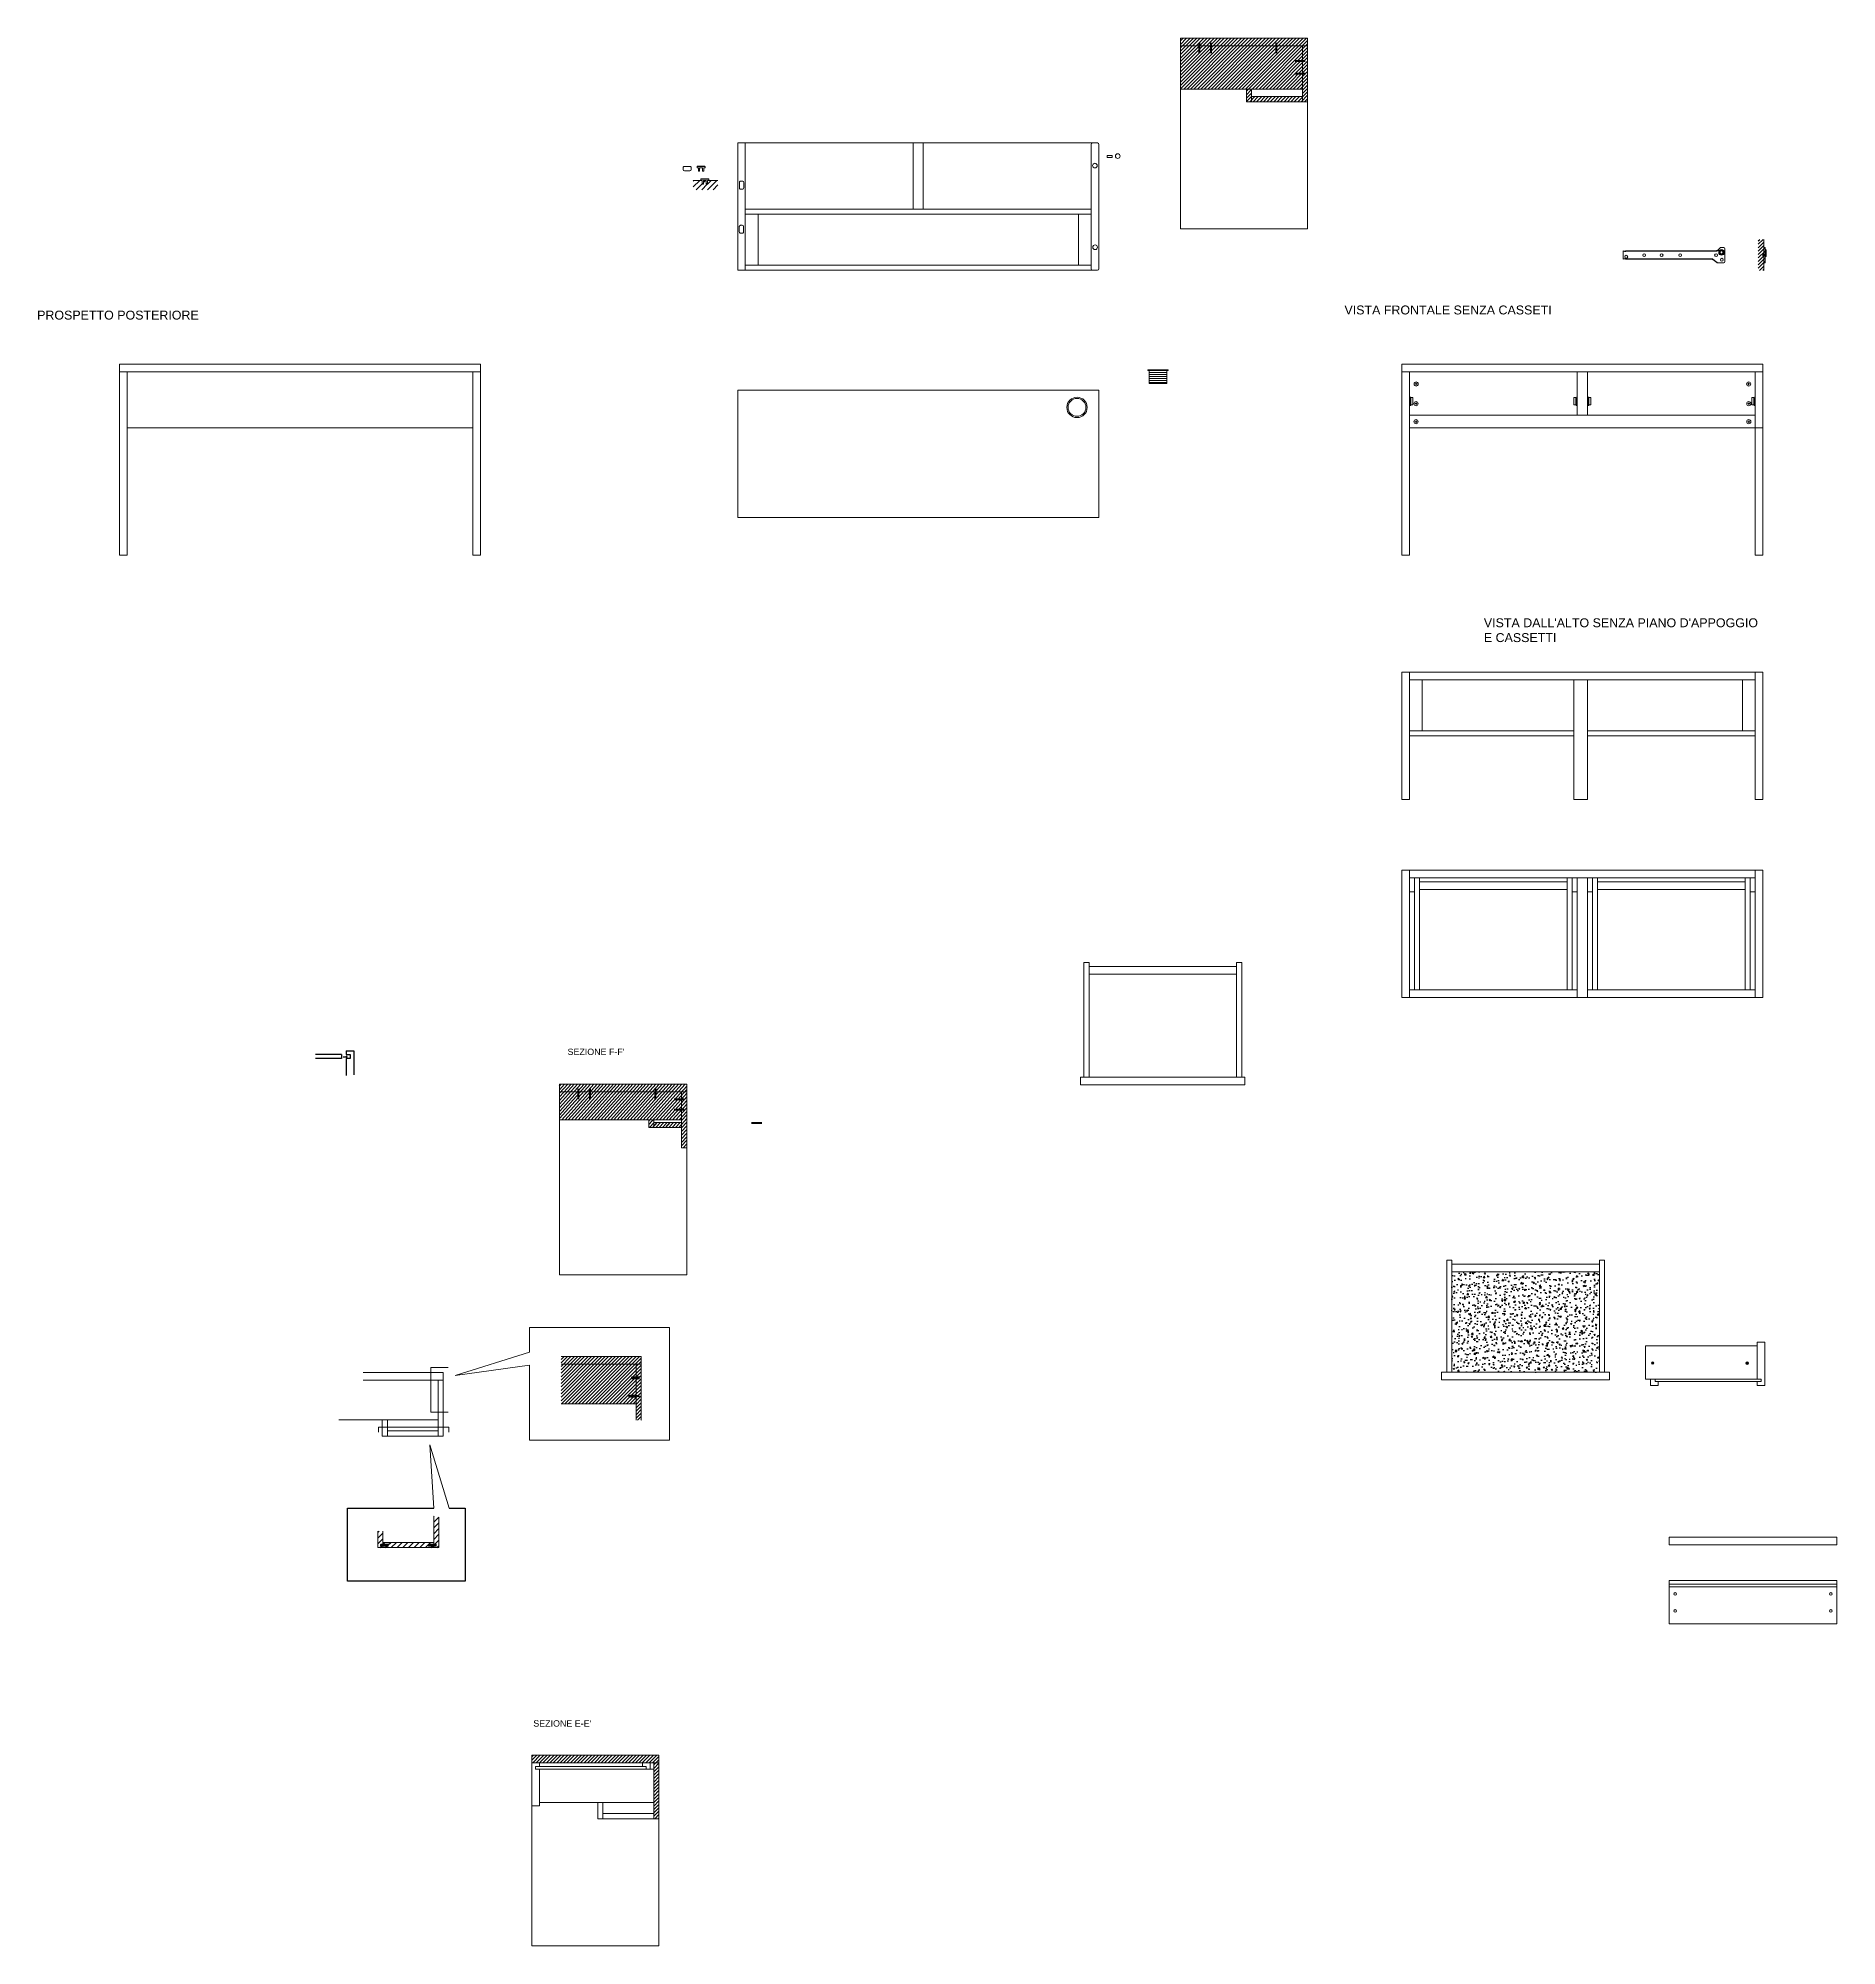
# Model space of a CAD drawing. Header units: millimetres. Extents: x 1835 to 5156, y 562 to 1862.
# Drawn here: x 2498 to 3205, y 691 to 1441 of the extents above; entities that cross this region are included whole.
import ezdxf

# ---------------------------------------------------------------- set-up
doc = ezdxf.new("R2010")
doc.units = ezdxf.units.MM
for name, color, linetype, lineweight in [('A-FURN', 2, 'Continuous', 18), ('A-FURN-SEC', 15, 'Continuous', 9), ('A-PRSP-1', 250, 'Continuous', 40), ('LINEE', 250, 'Continuous', 18)]:
    doc.layers.add(name, color=color, linetype=linetype, lineweight=lineweight)
doc.layers.add('LINEE DI SEZIONE', color=12, linetype='Continuous')
doc.styles.get("Standard").update_dxf_attribs({"font": 'arial.ttf'})

msp = doc.modelspace()

# ---------------------------------------------------------------- texts
at = {"attachment_point": 1}
for s, width, insert, char_height in [('VISTA FRONTALE SENZA CASSETI ', 108.9212, (3011.37, 1335.58), 3.5), ('PROSPETTO POSTERIORE ', 129.6623, (2497.21, 1333.56), 3.5), ("VISTA DALL'ALTO SENZA PIANO D'APPOGGIO E CASSETTI ", 108.9212, (3066.19, 1212.59), 3.5), ("SEZIONE E-E'", 53.653, (2692.36, 779.33), 2.5)]:
    msp.add_mtext_dynamic_manual_height_columns(s, width=width, gutter_width=12.5, heights=[0], dxfattribs=dict(at, insert=insert, char_height=char_height))
at = {"layer": 'A-FURN', "insert": (2705.82, 1043.39), "char_height": 2.5, "attachment_point": 1}
msp.add_mtext_dynamic_manual_height_columns("SEZIONE F-F'", width=59.2807, gutter_width=12.5, heights=[0], dxfattribs=at)

# ---------------------------------------------------------------- hatches: boundary and pattern name
at = {"layer": 'A-FURN'}
h = msp.add_hatch(dxfattribs=at)
h.set_pattern_fill('ANSI31', color=256, scale=0.5)
h.set_pattern_definition([(45, (-4.1167, 1.3135), (-1.122532, 1.122532), [])])
h.paths.add_polyline_path([(2758.73, 1384.75), (2755.23, 1384.75), (2755.23, 1381.06), (2764.99, 1381.06), (2764.99, 1384.75), (2760.88, 1384.75), (2760.88, 1383.62), (2760.88, 1383.25), (2760.38, 1383.25), (2760.38, 1384.75), (2759.23, 1384.75), (2759.23, 1383.62), (2759.23, 1383.25), (2758.73, 1383.25)])
at = {"layer": 'LINEE DI SEZIONE', "transparency": 33554687}
h = msp.add_hatch(dxfattribs=at)
h.set_pattern_fill('ANSI31', color=256, scale=0.3)
h.set_pattern_definition([(45, (244.1705, 411.2961), (-0.6735192, 0.6735192), [])])
h.paths.add_polyline_path([(2994.86, 1437.7), (2946.86, 1437.7), (2946.86, 1420.7), (2994.86, 1420.7)])
h.paths.add_polyline_path([(2996.86, 1440.7), (2946.86, 1440.7), (2946.86, 1437.7), (2994.86, 1437.7), (2996.86, 1437.7)])
h.paths.add_polyline_path([(2996.86, 1437.7), (2994.86, 1437.7), (2994.86, 1420.7), (2994.86, 1415.7), (2996.86, 1415.7)])
h.paths.add_polyline_path([(2994.86, 1417.7), (2974.86, 1417.7), (2974.86, 1415.7), (2994.86, 1415.7)])
h.paths.add_polyline_path([(2974.86, 1420.7), (2972.86, 1420.7), (2972.86, 1415.7), (2974.86, 1415.7)])
at = {"layer": 'LINEE DI SEZIONE'}
h = msp.add_hatch(dxfattribs=at)
h.set_pattern_fill('ANSI31', color=256, scale=0.3)
h.paths.add_polyline_path([(3176.35, 1355.12), (3175.97, 1355.12), (3175.97, 1355.66), (3176.35, 1355.66), (3176.35, 1358.41), (3176.35, 1361.58), (3174.13, 1361.58), (3174.13, 1349.4), (3176.35, 1349.4), (3176.35, 1352.41)])
h.paths.add_polyline_path([(3176.85, 1355.12), (3176.35, 1355.12), (3176.35, 1352.41), (3176.85, 1352.39)])
h.paths.add_polyline_path([(3176.85, 1358.41), (3176.35, 1358.41), (3176.35, 1355.66), (3176.85, 1355.66), (3176.85, 1355.95)])
at = {"layer": 'LINEE DI SEZIONE', "transparency": 33554687}
h = msp.add_hatch(dxfattribs=at)
h.set_pattern_fill('ANSI31', color=256, scale=0.3, angle=3)
h.paths.add_polyline_path([(2750.69, 1026.41), (2702.69, 1026.41), (2702.69, 1015.41), (2750.69, 1015.41)])
h.paths.add_polyline_path([(2752.69, 1029.41), (2702.69, 1029.41), (2702.69, 1026.41), (2750.69, 1026.41), (2752.69, 1026.41)])
h.paths.add_polyline_path([(2752.69, 1026.41), (2750.69, 1026.41), (2750.69, 1015.41), (2750.69, 1004.41), (2752.69, 1004.41)])
h.paths.add_polyline_path([(2750.69, 1014.41), (2739.77, 1014.41), (2739.77, 1012.41), (2750.69, 1012.41)])
h.paths.add_polyline_path([(2739.77, 1014.41), (2739.77, 1015.41), (2737.77, 1015.41), (2737.77, 1012.41), (2739.77, 1012.41)])
at = {"layer": 'LINEE DI SEZIONE', "transparency": 33554579}
h = msp.add_hatch(dxfattribs=at)
h.set_pattern_fill('AR-CONC', color=256, scale=0.027)
h.paths.add_polyline_path([(3053.58, 955.69), (3053.58, 916.19), (3111.61, 916.19), (3111.61, 955.69)])
at = {"layer": 'LINEE DI SEZIONE', "transparency": 33554687}
h = msp.add_hatch(dxfattribs=at)
h.set_pattern_fill('ANSI31', color=256, scale=0.3)
h.paths.add_polyline_path([(2732.79, 913.54), (2731.17, 913.54), (2731.17, 913.55), (2731.03, 913.64), (2731.03, 914.24), (2731.18, 914.34), (2732.79, 914.34), (2732.79, 919.33), (2703.28, 919.33), (2703.28, 903.76), (2732.78, 903.76), (2732.78, 906.41), (2730.53, 906.41), (2730.53, 906.56), (2730.13, 906.56), (2730.13, 906.46), (2729.93, 906.46), (2729.93, 907.06), (2730.13, 907.06), (2730.13, 906.96), (2730.53, 906.96), (2730.53, 907.11), (2732.78, 907.11)])
h.paths.add_polyline_path([(2734.79, 922.33), (2703.28, 922.33), (2703.28, 919.33), (2732.79, 919.33), (2734.79, 919.33)])
h.paths.add_polyline_path([(2734.79, 919.33), (2732.79, 919.33), (2732.79, 914.34), (2733.88, 914.34), (2734.03, 914.24), (2734.03, 913.64), (2733.88, 913.54), (2732.79, 913.54), (2732.78, 907.11), (2732.78, 906.96), (2733.93, 906.96), (2733.93, 906.56), (2732.78, 906.56), (2732.78, 906.41), (2732.78, 903.76), (2732.79, 897.33), (2734.79, 897.33)])
at = {"layer": 'LINEE DI SEZIONE'}
h = msp.add_hatch(dxfattribs=at)
h.set_pattern_fill('ANSI31', color=256, scale=0.5)
h.paths.add_polyline_path([(2653.23, 849.19), (2633.23, 849.19), (2633.23, 848.59), (2635.18, 848.59), (2635.18, 848.58), (2635.32, 848.49), (2635.32, 847.89), (2635.17, 847.79), (2633.23, 847.79), (2633.23, 847.19), (2653.23, 847.19), (2653.23, 847.79), (2651.32, 847.79), (2651.32, 847.8), (2651.18, 847.89), (2651.18, 848.49), (2651.33, 848.59), (2653.23, 848.59)])
h.paths.add_polyline_path([(2633.23, 853.61), (2631.23, 853.61), (2631.23, 847.19), (2633.23, 847.19), (2633.23, 847.79), (2632.47, 847.79), (2632.32, 847.89), (2632.32, 848.49), (2632.47, 848.59), (2633.23, 848.59)])
h.paths.add_polyline_path([(2655.23, 859.18), (2653.23, 859.6), (2653.23, 848.59), (2654.03, 848.59), (2654.18, 848.49), (2654.18, 847.89), (2654.03, 847.79), (2653.23, 847.79), (2653.23, 847.19), (2655.23, 847.19)])
h = msp.add_hatch(dxfattribs=at)
h.set_pattern_fill('ANSI31', color=256, scale=0.3)
h.set_pattern_definition([(45, (154.3295, -263.7805), (-0.6735192, 0.6735192), [])])
h.paths.add_polyline_path([(2741.75, 765.63), (2691.75, 765.63), (2691.75, 762.63), (2741.75, 762.63)])
h.paths.add_polyline_path([(2741.75, 762.63), (2739.75, 762.63), (2739.75, 740.63), (2741.75, 740.63)])

# ---------------------------------------------------------------- linework, layer by layer
for p, q in [((2616.96, 1041.05), (2606.63, 1041.05)), ((2616.96, 1039.55), (2606.63, 1039.55)), ((2616.96, 1041.05), (2616.96, 1039.55)), ((2617.62, 1040.21), (2619.19, 1040.21)), ((2618.75, 1042.55), (2621.75, 1042.55)), ((2618.75, 1042.55), (2618.75, 1041.05)), ((2618.75, 1041.05), (2620.35, 1041.05)), ((2618.75, 1039.55), (2618.75, 1032.85)), ((2620.35, 1039.55), (2618.75, 1039.55)), ((2619.19, 1040.21), (2618.92, 1040.55)), ((2619.19, 1040.21), (2618.92, 1039.87)), ((2620.35, 1041.05), (2620.35, 1039.55)), ((2621.75, 1042.55), (2621.75, 1033.1))]:
    msp.add_line(p, q)
msp.add_lwpolyline([(2659.32, 862.74), (2665.49, 862.74), (2665.49, 834), (2619.26, 834), (2619.26, 862.74), (2653.23, 862.74)])
at = {"layer": 'A-FURN'}
for p, q in [((2946.86, 1440.7), (2996.86, 1440.7)), ((2946.86, 1365.7), (2946.86, 1440.7)), ((2996.86, 1440.7), (2996.86, 1365.7)), ((2946.86, 1437.7), (2996.86, 1437.7)), ((2946.86, 1437.7), (2946.86, 1420.7)), ((2994.86, 1415.7), (2994.86, 1437.7)), ((2946.86, 1420.7), (2994.86, 1420.7)), ((2972.86, 1415.7), (2972.86, 1420.7)), ((2974.86, 1420.7), (2974.86, 1415.7)), ((2974.86, 1417.7), (2994.86, 1417.7)), ((2994.86, 1415.7), (2972.86, 1415.7)), ((2996.86, 1415.7), (2994.86, 1415.7)), ((2772.74, 1399.49), (2912.24, 1399.49)), ((2772.74, 1349.49), (2772.74, 1399.49)), ((2775.74, 1399.49), (2775.74, 1349.49)), ((2841.74, 1373.49), (2841.74, 1399.49)), ((2845.74, 1373.49), (2845.74, 1399.49)), ((2911.74, 1398.99), (2911.74, 1349.99)), ((2912.24, 1399.49), (2914.24, 1399.49)), ((2914.74, 1398.99), (2914.74, 1349.99)), ((2757.27, 1388.57), (2757.27, 1389.7)), ((2757.37, 1388.47), (2757.67, 1388.47)), ((2757.77, 1388.57), (2757.77, 1389.7)), ((2758.92, 1389.7), (2758.92, 1388.57)), ((2759.02, 1388.47), (2759.32, 1388.47)), ((2759.42, 1388.57), (2759.42, 1389.7)), ((2755.23, 1384.75), (2758.73, 1384.75)), ((2758.73, 1384.75), (2758.73, 1383.25)), ((2758.73, 1383.62), (2758.73, 1384.75)), ((2758.73, 1383.25), (2759.23, 1383.25)), ((2758.83, 1383.52), (2759.13, 1383.52)), ((2759.23, 1383.25), (2759.23, 1384.75)), ((2759.23, 1384.75), (2760.38, 1384.75)), ((2759.23, 1383.62), (2759.23, 1384.75)), ((2760.38, 1384.75), (2760.38, 1383.25)), ((2760.38, 1384.75), (2760.38, 1383.62)), ((2760.38, 1383.25), (2760.88, 1383.25)), ((2760.48, 1383.52), (2760.78, 1383.52)), ((2760.88, 1383.25), (2760.88, 1384.75)), ((2760.88, 1384.75), (2764.99, 1384.75)), ((2760.88, 1383.62), (2760.88, 1384.75)), ((2911.74, 1373.49), (2775.74, 1373.49)), ((2775.74, 1371.49), (2911.74, 1371.49)), ((2780.74, 1351.49), (2780.74, 1371.49)), ((2906.74, 1371.49), (2780.74, 1371.49)), ((2906.74, 1351.49), (2906.74, 1371.49)), ((2946.86, 1365.7), (2996.86, 1365.7)), ((3159.08, 1358.28), (3158.03, 1357.27)), ((3158.04, 1357.1), (3159.08, 1358.28)), ((3160.52, 1358.41), (3159.43, 1358.41)), ((3161.02, 1357.91), (3161.02, 1352.89)), ((2775.74, 1351.49), (2911.74, 1351.49)), ((3121.02, 1357.14), (3121.02, 1353.76)), ((3121.9, 1357.08), (3121.99, 1357.14)), ((3121.9, 1353.81), (3121.99, 1353.76)), ((3157.68, 1357.14), (3121.99, 1357.14)), ((3121.99, 1353.76), (3155.92, 1353.76)), ((3122.01, 1353.96), (3155.96, 1353.96)), ((3122.13, 1356.94), (3157.66, 1356.94)), ((3157.8, 1352.49), (3156.22, 1353.66)), ((3156.27, 1353.85), (3157.96, 1352.5)), ((3158.1, 1352.39), (3158.27, 1352.39)), ((3160.52, 1352.39), (3158.27, 1352.39)), ((2912.24, 1349.49), (2772.74, 1349.49)), ((2912.24, 1349.49), (2914.24, 1349.49)), ((2529.63, 1237.46), (2529.63, 1312.46)), ((2529.63, 1312.46), (2671.63, 1312.46)), ((2529.63, 1309.46), (2671.63, 1309.46)), ((2532.63, 1309.46), (2532.63, 1291.46)), ((2668.63, 1309.46), (2668.63, 1291.46)), ((2671.63, 1312.46), (2671.63, 1237.46)), ((2942, 1310.27), (2934, 1310.27)), ((2934, 1309.97), (2934, 1310.27)), ((2934, 1309.97), (2934.5, 1309.97)), ((2934.5, 1309.97), (2941.5, 1309.97)), ((2934.5, 1309.31), (2941.5, 1309.31)), ((2934.5, 1308.51), (2941.5, 1308.51)), ((2934.5, 1307.71), (2941.5, 1307.71)), ((2934.5, 1306.91), (2941.5, 1306.91)), ((2934.5, 1306.11), (2941.5, 1306.11)), ((2934.5, 1305.31), (2941.5, 1305.31)), ((2941.5, 1309.97), (2942, 1309.97)), ((2942, 1309.97), (2942, 1310.27)), ((3033.95, 1237.46), (3033.95, 1312.46)), ((3033.95, 1312.46), (3175.95, 1312.46)), ((3033.95, 1309.46), (3175.95, 1309.46)), ((3036.95, 1309.46), (3036.95, 1237.46)), ((3102.95, 1292.46), (3102.95, 1309.46)), ((3106.95, 1309.46), (3106.95, 1292.46)), ((3172.95, 1284.46), (3172.95, 1309.46)), ((3175.95, 1312.46), (3175.95, 1237.46)), ((2772.74, 1302.24), (2914.74, 1302.24)), ((2772.74, 1252.24), (2772.74, 1302.24)), ((2914.74, 1302.24), (2914.74, 1252.24)), ((3036.95, 1299.63), (3037.19, 1299.63)), ((3037.19, 1296.25), (3037.19, 1299.63)), ((3102.72, 1296.25), (3102.72, 1299.63)), ((3102.95, 1299.63), (3102.72, 1299.63)), ((3106.95, 1299.63), (3107.19, 1299.63)), ((3107.19, 1296.25), (3107.19, 1299.63)), ((3172.72, 1296.25), (3172.72, 1299.63)), ((3172.95, 1299.63), (3172.72, 1299.63)), ((2532.63, 1237.46), (2532.63, 1291.46)), ((2668.63, 1237.46), (2668.63, 1291.46)), ((3037.19, 1296.25), (3036.95, 1296.25)), ((3172.95, 1292.46), (3036.95, 1292.46)), ((3037.19, 1296.4), (3037.42, 1296.4)), ((3037.42, 1296.25), (3037.19, 1296.25)), ((3037.42, 1296.4), (3037.42, 1296.25)), ((3102.72, 1296.4), (3102.49, 1296.4)), ((3102.49, 1296.4), (3102.49, 1296.25)), ((3102.49, 1296.25), (3102.72, 1296.25)), ((3102.72, 1296.25), (3102.95, 1296.25)), ((3107.19, 1296.25), (3106.95, 1296.25)), ((3107.19, 1296.4), (3107.42, 1296.4)), ((3107.42, 1296.25), (3107.19, 1296.25)), ((3107.42, 1296.4), (3107.42, 1296.25)), ((3172.72, 1296.4), (3172.49, 1296.4)), ((3172.49, 1296.4), (3172.49, 1296.25)), ((3172.49, 1296.25), (3172.72, 1296.25)), ((3172.72, 1296.25), (3172.95, 1296.25)), ((2532.63, 1287.46), (2668.63, 1287.46)), ((3036.95, 1287.46), (3172.95, 1287.46)), ((3172.95, 1287.46), (3175.95, 1287.46)), ((3172.95, 1284.46), (3172.95, 1237.46)), ((2914.74, 1252.24), (2772.74, 1252.24)), ((2529.63, 1237.46), (2532.63, 1237.46)), ((2671.63, 1237.46), (2668.63, 1237.46)), ((3033.95, 1237.46), (3036.95, 1237.46)), ((3172.95, 1237.46), (3175.95, 1237.46)), ((3033.95, 1191.39), (3175.95, 1191.39)), ((3033.95, 1141.39), (3033.95, 1191.39)), ((3036.95, 1191.39), (3036.95, 1141.39)), ((3036.95, 1188.39), (3172.95, 1188.39)), ((3041.95, 1168.39), (3041.95, 1188.39)), ((3101.58, 1188.39), (3101.58, 1141.39)), ((3106.95, 1188.39), (3106.95, 1141.39)), ((3167.95, 1168.39), (3167.95, 1188.39)), ((3172.95, 1191.39), (3172.95, 1141.39)), ((3175.95, 1191.39), (3175.95, 1141.39)), ((3036.95, 1168.39), (3036.95, 1166.39)), ((3036.95, 1168.39), (3101.58, 1168.39)), ((3036.95, 1166.39), (3101.58, 1166.39)), ((3106.95, 1168.39), (3172.95, 1168.39)), ((3106.95, 1166.39), (3172.95, 1166.39)), ((3033.95, 1141.39), (3036.95, 1141.39)), ((3101.58, 1141.39), (3106.95, 1141.39)), ((3172.95, 1141.39), (3175.95, 1141.39)), ((3033.95, 1113.51), (3175.95, 1113.51)), ((3033.95, 1063.51), (3033.95, 1113.51)), ((3036.95, 1113.51), (3036.95, 1063.51)), ((3036.95, 1110.51), (3172.95, 1110.51)), ((3038.94, 1066.51), (3038.94, 1110.51)), ((3040.94, 1110.51), (3040.94, 1066.51)), ((3098.97, 1110.51), (3098.97, 1066.51)), ((3100.97, 1066.51), (3100.97, 1110.51)), ((3102.95, 1066.51), (3102.95, 1110.51)), ((3106.95, 1066.51), (3106.95, 1110.51)), ((3108.94, 1066.51), (3108.94, 1110.51)), ((3110.94, 1110.51), (3110.94, 1066.51)), ((3168.97, 1110.51), (3168.97, 1066.51)), ((3170.97, 1066.51), (3170.97, 1110.51)), ((3172.95, 1113.51), (3172.95, 1063.51)), ((3175.95, 1113.51), (3175.95, 1063.51)), ((3036.86, 1105.01), (3038.94, 1105.01)), ((3040.94, 1109.01), (3098.97, 1109.01)), ((3040.94, 1106.01), (3098.97, 1106.01)), ((3100.97, 1105.01), (3102.95, 1105.01)), ((3106.95, 1105.01), (3108.94, 1105.01)), ((3110.94, 1109.01), (3168.97, 1109.01)), ((3110.94, 1106.01), (3168.97, 1106.01)), ((3170.97, 1105.01), (3172.95, 1105.01)), ((3036.95, 1090.51), (3036.95, 1088.51)), ((2908.92, 1075.27), (2908.92, 1077.2)), ((2908.92, 1032.2), (2908.92, 1074.75)), ((2910.92, 1077.2), (2910.92, 1075.27)), ((2910.92, 1075.7), (2968.95, 1075.7)), ((2910.92, 1075.27), (2910.92, 1032.2)), ((2910.92, 1072.7), (2968.95, 1072.7)), ((2968.95, 1077.2), (2970.95, 1077.2)), ((2968.95, 1077.2), (2968.95, 1075.27)), ((2968.95, 1075.27), (2968.95, 1032.2)), ((2970.95, 1032.2), (2970.95, 1077.2)), ((3036.95, 1063.51), (3036.95, 1066.51)), ((3036.95, 1066.51), (3102.95, 1066.51)), ((3036.95, 1063.51), (3036.95, 1066.51)), ((3102.95, 1063.51), (3102.95, 1066.51)), ((3106.95, 1066.51), (3172.95, 1066.51)), ((3106.95, 1066.51), (3106.95, 1063.51)), ((3172.95, 1063.51), (3172.95, 1066.51)), ((3033.95, 1063.51), (3036.95, 1063.51)), ((3036.95, 1063.51), (3102.95, 1063.51)), ((3106.95, 1063.51), (3102.95, 1063.51)), ((3106.95, 1063.51), (3172.95, 1063.51)), ((3172.95, 1063.51), (3175.95, 1063.51)), ((2702.69, 1029.41), (2752.69, 1029.41)), ((2702.69, 954.41), (2702.69, 1029.41)), ((2752.69, 1029.41), (2752.69, 954.41)), ((2907.62, 1029.2), (2907.62, 1032.2)), ((2907.62, 1032.2), (2972.25, 1032.2)), ((2907.62, 1029.2), (2972.25, 1029.2)), ((2972.25, 1032.2), (2972.25, 1029.2)), ((2702.69, 1026.41), (2752.69, 1026.41)), ((2750.69, 1004.41), (2750.69, 1026.41)), ((2702.69, 1015.41), (2750.69, 1015.41)), ((2737.77, 1015.41), (2737.77, 1012.41)), ((2739.77, 1012.41), (2739.77, 1015.41)), ((2739.77, 1014.41), (2750.69, 1014.41)), ((2737.77, 1012.41), (2739.77, 1012.41)), ((2739.77, 1012.41), (2750.69, 1012.41)), ((2752.69, 1004.41), (2750.69, 1004.41)), ((3051.58, 916.19), (3051.58, 960.19)), ((3051.58, 960.19), (3053.58, 960.19)), ((3053.58, 960.19), (3053.58, 916.19)), ((3111.61, 960.19), (3111.61, 916.19)), ((3111.61, 960.19), (3113.61, 960.19)), ((3113.61, 916.19), (3113.61, 960.19)), ((2702.69, 954.41), (2752.69, 954.41)), ((3053.58, 958.69), (3111.61, 958.69)), ((3053.58, 955.69), (3111.61, 955.69)), ((2661.64, 914.83), (2690.91, 924.06)), ((3173.73, 926.57), (3129.73, 926.57)), ((3129.73, 926.57), (3129.73, 913.49)), ((3173.73, 913.49), (3173.73, 927.99)), ((3176.73, 927.99), (3173.73, 927.99)), ((3176.73, 910.99), (3176.73, 927.99)), ((2656.96, 916.06), (2625.46, 916.06)), ((2652.11, 917.97), (2652.11, 900.52)), ((2652.11, 917.97), (2658.89, 917.97)), ((2656.96, 913.06), (2656.96, 916.06)), ((2661.64, 914.83), (2690.91, 918.93)), ((3049.59, 916.19), (3115.59, 916.19)), ((3049.59, 916.19), (3049.59, 913.19)), ((3115.59, 916.19), (3115.59, 913.19)), ((2654.96, 913.06), (2625.46, 913.06)), ((2654.96, 891.06), (2654.96, 913.06)), ((2656.96, 913.06), (2654.96, 913.06)), ((2656.96, 891.06), (2656.96, 913.06)), ((3049.59, 913.19), (3115.59, 913.19)), ((3173.73, 913.49), (3129.73, 913.49)), ((3131.73, 910.99), (3131.73, 913.49)), ((3131.73, 910.99), (3134.73, 910.99)), ((3133.57, 912.49), (3133.57, 913.49)), ((3133.57, 912.49), (3175.23, 912.49)), ((3134.73, 910.99), (3134.73, 912.49)), ((3175.23, 913.49), (3173.73, 913.49)), ((3173.73, 910.99), (3173.73, 912.49)), ((3176.73, 910.99), (3173.73, 910.99)), ((3175.23, 912.49), (3175.23, 913.49)), ((2652.11, 900.52), (2658.89, 900.52)), ((2654.96, 897.48), (2615.93, 897.48)), ((2631.52, 894.55), (2659.14, 894.55)), ((2631.52, 894.55), (2631.52, 892.55)), ((2632.96, 891.06), (2632.96, 897.48)), ((2634.96, 897.48), (2634.96, 891.06)), ((2634.96, 893.06), (2654.96, 893.06)), ((2659.14, 894.55), (2659.14, 892.55)), ((2654.96, 891.06), (2632.96, 891.06)), ((2651.62, 887.63), (2659.32, 862.74)), ((2651.62, 887.63), (2653.23, 862.74)), ((2656.96, 891.06), (2654.96, 891.06)), ((2741.75, 765.63), (2691.75, 765.63)), ((2691.75, 765.63), (2691.75, 690.63)), ((2741.75, 690.63), (2741.75, 765.63)), ((2741.75, 765.63), (2741.75, 762.63)), ((2691.75, 762.63), (2694.75, 762.63)), ((2741.75, 762.63), (2691.75, 762.63)), ((2736.75, 761.13), (2693.25, 761.13)), ((2693.25, 761.13), (2693.25, 760.13)), ((2693.25, 760.13), (2694.75, 760.13)), ((2694.75, 762.63), (2694.75, 761.13)), ((2694.75, 760.13), (2739.75, 760.13)), ((2694.75, 760.13), (2694.75, 745.63)), ((2738.25, 762.63), (2735.25, 762.63)), ((2735.25, 762.63), (2735.25, 761.13)), ((2736.75, 761.13), (2736.75, 760.13)), ((2738.25, 762.63), (2738.25, 760.13)), ((2739.75, 740.63), (2739.75, 762.63)), ((2739.75, 760.13), (2739.75, 747.05)), ((2694.75, 745.63), (2691.75, 745.63)), ((2694.75, 747.05), (2739.75, 747.05)), ((2717.75, 740.63), (2717.75, 747.05)), ((2719.75, 747.05), (2719.75, 740.63)), ((2719.75, 742.63), (2739.75, 742.63)), ((2739.75, 740.63), (2717.75, 740.63)), ((2741.75, 740.63), (2739.75, 740.63)), ((2691.75, 690.63), (2741.75, 690.63))]:
    msp.add_line(p, q, dxfattribs=at)
for points in [[(2754.44, 1389.73), (2754.44, 1389.08, -0.414214), (2753.94, 1388.58), (2751.79, 1388.58, -0.414214), (2751.29, 1389.08), (2751.29, 1389.73, -0.414214), (2751.79, 1390.23), (2753.94, 1390.23, -0.414214)], [(2773.96, 1384.49), (2774.61, 1384.49, -0.414214), (2775.11, 1383.99), (2775.11, 1381.84, -0.414214), (2774.61, 1381.34), (2773.96, 1381.34, -0.414214), (2773.46, 1381.84), (2773.46, 1383.99, -0.414214)], [(2773.87, 1367.13), (2774.52, 1367.13, -0.414214), (2775.02, 1366.63), (2775.02, 1364.49, -0.414214), (2774.52, 1363.99), (2773.87, 1363.99, -0.414214), (2773.37, 1364.49), (2773.37, 1366.63, -0.414214)]]:
    msp.add_lwpolyline(points, format="xyb", close=True, dxfattribs=at)
for points in [[(2759.92, 1390.21), (2759.85, 1390.29, 0.220407), (2759.78, 1390.32), (2756.91, 1390.32, 0.232727), (2756.83, 1390.28), (2756.77, 1390.21)], [(2761.38, 1385.26), (2761.31, 1385.34, 0.220407), (2761.24, 1385.37), (2758.37, 1385.37, 0.232727), (2758.29, 1385.33), (2758.23, 1385.26)]]:
    msp.add_lwpolyline(points, format="xyb", dxfattribs=at)
for points in [[(2759.42, 1389.7), (2759.92, 1389.7), (2759.92, 1390.21), (2756.77, 1390.21), (2756.77, 1389.7), (2757.27, 1389.7)], [(2757.77, 1389.7), (2758.92, 1389.7)], [(2760.88, 1384.75), (2761.38, 1384.75), (2761.38, 1385.26), (2758.23, 1385.26), (2758.23, 1384.75), (2758.73, 1384.75)], [(2759.23, 1384.75), (2760.38, 1384.75)], [(2934.5, 1309.97), (2934.5, 1304.97), (2941.5, 1304.97), (2941.5, 1309.97)], [(3037.19, 1297.63), (3037.44, 1297.63), (3037.44, 1298.19), (3037.19, 1298.19)], [(3107.19, 1297.63), (3107.44, 1297.63), (3107.44, 1298.19), (3107.19, 1298.19)], [(2910.92, 1077.2), (2908.92, 1077.2)], [(2908.92, 1074.75), (2908.92, 1075.27)]]:
    msp.add_lwpolyline(points, dxfattribs=at)
for points in [[(2918.1, 1394.56), (2919.95, 1394.56), (2919.95, 1393.83), (2918.1, 1393.83)], [(3038.25, 1299.37), (3037.44, 1299.37), (3037.44, 1296.54), (3038.25, 1296.54)], [(3101.58, 1299.37), (3102.4, 1299.37), (3102.4, 1296.54), (3101.58, 1296.54)], [(3102.4, 1298.19), (3102.72, 1298.19), (3102.72, 1297.63), (3102.4, 1297.63)], [(3108.25, 1299.37), (3107.44, 1299.37), (3107.44, 1296.54), (3108.25, 1296.54)], [(3171.58, 1299.37), (3172.4, 1299.37), (3172.4, 1296.54), (3171.58, 1296.54)], [(3172.4, 1298.19), (3172.72, 1298.19), (3172.72, 1297.63), (3172.4, 1297.63)]]:
    msp.add_lwpolyline(points, close=True, dxfattribs=at)
for centre, radius in [((2922.21, 1394.34), 0.919), ((2913.23, 1390.57), 0.919), ((2913.32, 1358.49), 0.919), ((3122.21, 1354.74), 0.574), ((3129.23, 1355.38), 0.574), ((3136.08, 1355.38), 0.574), ((3143.4, 1355.38), 0.574), ((3157.54, 1355.38), 0.574), ((3159.65, 1356.49), 1.11), ((3159.65, 1356.49), 0.982), ((3159.65, 1356.49), 0.687), ((3159.65, 1356.49), 0.574), ((3159.77, 1353.58), 0.574), ((3039.57, 1304.74), 0.824), ((3170.33, 1304.74), 0.824), ((2906.19, 1295.53), 4), ((2906.19, 1295.53), 3.5), ((3039.53, 1297.01), 0.824), ((3170.38, 1297.01), 0.824), ((3039.53, 1289.91), 0.824), ((3170.38, 1289.91), 0.824), ((3132.6, 919.76), 0.461), ((3169.73, 919.76), 0.515)]:
    msp.add_circle(centre, radius, dxfattribs=at)
for centre, radius, start, end in [((2912.24, 1398.99), 0.5, 90, 180), ((2914.24, 1398.99), 0.5, 0, 90), ((2757.37, 1388.57), 0.1, 180, 270), ((2757.67, 1388.57), 0.1, 270, 0), ((2759.02, 1388.57), 0.1, 180, 270), ((2759.32, 1388.57), 0.1, 270, 0), ((2758.83, 1383.62), 0.1, 180, 270), ((2759.13, 1383.62), 0.1, 270, 0), ((2760.48, 1383.62), 0.1, 180, 270), ((2760.78, 1383.62), 0.1, 270, 0), ((3159.43, 1357.91), 0.5, 90, 133.52361), ((3160.52, 1357.91), 0.5, 0, 90), ((3121.5, 1357.84), 0.861, 235.44064, 297.33208), ((3121.5, 1357.64), 0.861, 235.44064, 297.33208), ((3121.5, 1353.19), 0.861, 68.33684, 124.55936), ((3121.5, 1353.05), 0.861, 62.66792, 124.55936), ((3122.01, 1354.46), 0.5, 248.33684, 270), ((3122.13, 1356.44), 0.5, 90, 117.33208), ((3155.92, 1353.26), 0.5, 53.46751, 90), ((3155.96, 1353.46), 0.5, 51.45436, 90), ((3157.66, 1357.44), 0.5, 270, 318.23781), ((3157.68, 1357.64), 0.5, 270, 313.52361), ((3158.1, 1352.89), 0.5, 233.46751, 270), ((3158.27, 1352.89), 0.5, 231.45436, 270), ((3160.52, 1352.89), 0.5, 270, 0), ((2912.24, 1349.99), 0.5, 180, 270), ((2914.24, 1349.99), 0.5, 270, 0)]:
    msp.add_arc(centre, radius, start, end, dxfattribs=at)
at = {"layer": 'A-FURN-SEC'}
for p, q in [((3176.35, 1358.41), (3176.35, 1361.58)), ((3176.85, 1358.41), (3176.35, 1358.41)), ((3176.35, 1358.41), (3176.35, 1355.66)), ((3176.85, 1358.41), (3176.85, 1355.95)), ((3175.97, 1355.12), (3175.97, 1355.66)), ((3175.97, 1355.66), (3176.85, 1355.66)), ((3176.06, 1355.12), (3175.97, 1355.38)), ((3176.85, 1355.12), (3175.97, 1355.12)), ((3176.21, 1355.12), (3176.03, 1355.66)), ((3176.36, 1355.12), (3176.18, 1355.66)), ((3176.51, 1355.12), (3176.33, 1355.66)), ((3176.35, 1355.14), (3176.35, 1352.41)), ((3176.35, 1352.41), (3176.85, 1352.39)), ((3176.35, 1349.4), (3176.35, 1352.41)), ((3176.66, 1355.12), (3176.48, 1355.66)), ((3176.81, 1355.12), (3176.63, 1355.66)), ((3176.85, 1357.6), (3177.06, 1357.6)), ((3176.85, 1355.95), (3176.85, 1352.39)), ((3177.06, 1357.6), (3177.06, 1355.95)), ((3177.16, 1357.47), (3177.16, 1355.95)), ((2734.79, 922.33), (2703.28, 922.33)), ((2732.79, 919.33), (2703.28, 919.33)), ((2734.79, 919.33), (2732.79, 919.33)), ((2732.79, 914.34), (2732.79, 919.33)), ((2734.79, 919.33), (2734.79, 922.33)), ((2734.79, 897.33), (2734.79, 919.33)), ((2731.17, 913.55), (2731.17, 914.33)), ((2731.2, 914.23), (2733.86, 914.23)), ((2731.2, 914.13), (2733.86, 914.13)), ((2731.2, 914.03), (2733.86, 914.03)), ((2731.2, 913.93), (2733.86, 913.93)), ((2731.2, 913.83), (2733.86, 913.83)), ((2731.2, 913.73), (2733.86, 913.73)), ((2731.2, 913.63), (2733.86, 913.63)), ((2732.78, 907.11), (2732.79, 913.54)), ((2733.88, 914.34), (2733.88, 913.54)), ((2732.79, 903.76), (2703.28, 903.76)), ((2730.53, 906.96), (2730.13, 906.96)), ((2730.53, 906.56), (2730.13, 906.56)), ((2730.53, 906.94), (2730.53, 906.59)), ((2730.63, 907.06), (2732.73, 907.06)), ((2730.63, 906.46), (2732.73, 906.46)), ((2732.79, 897.33), (2732.78, 906.41)), ((2732.93, 906.96), (2733.06, 906.56)), ((2733.08, 906.96), (2733.21, 906.56)), ((2733.23, 906.96), (2733.36, 906.56)), ((2733.38, 906.96), (2733.51, 906.56)), ((2733.53, 906.96), (2733.66, 906.56)), ((2733.68, 906.96), (2733.81, 906.56)), ((2733.84, 906.96), (2733.93, 906.66)), ((2653.23, 848.59), (2653.23, 859.6)), ((2655.23, 847.19), (2655.23, 859.18)), ((2631.23, 847.19), (2631.23, 853.61)), ((2632.47, 847.79), (2632.47, 848.59)), ((2635.15, 848.49), (2632.49, 848.49)), ((2635.15, 848.39), (2632.49, 848.39)), ((2635.15, 848.29), (2632.49, 848.29)), ((2635.15, 848.19), (2632.49, 848.19)), ((2635.15, 848.09), (2632.49, 848.09)), ((2635.15, 847.99), (2632.49, 847.99)), ((2635.15, 847.89), (2632.49, 847.89)), ((2633.23, 853.61), (2633.23, 848.59)), ((2633.23, 849.19), (2653.23, 849.19)), ((2633.23, 847.79), (2633.23, 847.19)), ((2635.18, 848.58), (2635.18, 847.8)), ((2651.32, 847.8), (2651.32, 848.58)), ((2651.35, 848.48), (2654.01, 848.48)), ((2651.35, 848.38), (2654.01, 848.38)), ((2651.35, 848.28), (2654.01, 848.28)), ((2651.35, 848.18), (2654.01, 848.18)), ((2651.35, 848.08), (2654.01, 848.08)), ((2651.35, 847.98), (2654.01, 847.98)), ((2651.35, 847.88), (2654.01, 847.88)), ((2653.23, 847.19), (2653.23, 847.79)), ((2654.03, 848.59), (2654.03, 847.79)), ((3139.02, 851.29), (3205.02, 851.29)), ((3139.02, 851.29), (3139.02, 848.29)), ((3139.02, 848.29), (3205.02, 848.29)), ((3205.02, 851.29), (3205.02, 848.29)), ((2653.23, 847.19), (2631.23, 847.19)), ((2655.23, 847.19), (2653.23, 847.19)), ((3139.02, 834.29), (3205.02, 834.29)), ((3139.02, 817.29), (3139.02, 834.29)), ((3139.02, 832.79), (3205.02, 832.79)), ((3205.02, 834.29), (3205.02, 817.29)), ((3205.02, 817.29), (3139.02, 817.29))]:
    msp.add_line(p, q, dxfattribs=at)
for points in [[(3176.85, 1355.95), (3177.17, 1355.95), (3177.17, 1354.8), (3176.85, 1354.8)], [(3177.06, 1355.95), (3177.06, 1357.47), (3177.16, 1357.47)], [(2690.91, 924.06), (2690.91, 933.81), (2745.87, 933.81), (2745.87, 889.43), (2690.91, 889.43), (2690.91, 918.93)], [(2730.63, 907.11), (2730.63, 906.81), (2732.73, 906.81), (2732.73, 907.11)], [(2730.63, 906.41), (2730.63, 906.71), (2732.73, 906.71), (2732.73, 906.41)], [(3205.02, 831.79), (3139.02, 831.79)]]:
    msp.add_lwpolyline(points, dxfattribs=at)
for points in [[(2733.9, 913.55), (2734.01, 913.62, 0.250765), (2734.03, 913.67), (2734.03, 914.21, 0.250765), (2734.01, 914.25), (2733.9, 914.33, 0.148069), (2733.87, 914.34), (2731.2, 914.34, 0.148069), (2731.17, 914.33), (2731.06, 914.25, 0.250765), (2731.03, 914.21), (2731.03, 913.67, 0.250765), (2731.06, 913.62), (2731.17, 913.55, 0.148069), (2731.2, 913.54), (2733.87, 913.54, 0.148069)], [(2632.46, 848.58), (2632.34, 848.5, 0.250765), (2632.32, 848.46), (2632.32, 847.91, 0.250765), (2632.34, 847.87), (2632.46, 847.8, 0.148069), (2632.48, 847.79), (2635.15, 847.79, 0.148069), (2635.18, 847.8), (2635.3, 847.87, 0.250765), (2635.32, 847.91), (2635.32, 848.46, 0.250765), (2635.3, 848.5), (2635.18, 848.58, 0.148069), (2635.15, 848.59), (2632.48, 848.59, 0.148069)], [(2654.04, 847.8), (2654.16, 847.87, 0.250765), (2654.18, 847.91), (2654.18, 848.46, 0.250765), (2654.16, 848.5), (2654.04, 848.58, 0.148069), (2654.02, 848.59), (2651.35, 848.59, 0.148069), (2651.32, 848.58), (2651.2, 848.5, 0.250765), (2651.18, 848.46), (2651.18, 847.91, 0.250765), (2651.2, 847.87), (2651.32, 847.8, 0.148069), (2651.35, 847.79), (2654.02, 847.79, 0.148069)]]:
    msp.add_lwpolyline(points, format="xyb", close=True, dxfattribs=at)
for points in [[(2729.93, 906.46), (2730.13, 906.46), (2730.13, 907.06), (2729.93, 907.06)], [(2730.53, 907.11), (2732.78, 907.11), (2732.78, 906.41), (2730.53, 906.41)]]:
    msp.add_lwpolyline(points, close=True, dxfattribs=at)
msp.add_lwpolyline([(2732.78, 906.56), (2733.88, 906.56, 0.414214), (2733.93, 906.61), (2733.93, 906.91, 0.414214), (2733.88, 906.96), (2732.78, 906.96), (2732.91, 906.56)], format="xyb", dxfattribs=at)
for centre in [(3141.43, 828.99), (3202.62, 828.99), (3141.43, 822.3), (3202.62, 822.3)]:
    msp.add_circle(centre, 0.515, dxfattribs=at)
at = {"layer": 'A-PRSP-1'}
for p, q in [((2954.22, 1438.85), (2954.21, 1434.85)), ((2958.91, 1434.85), (2958.91, 1438.85)), ((2984.52, 1438.85), (2984.51, 1434.85)), ((2995.92, 1431.7), (2991.92, 1431.71)), ((2996.1, 1426.7), (2992.1, 1426.71)), ((2710.05, 1027.56), (2710.04, 1023.56)), ((2714.74, 1023.56), (2714.74, 1027.56)), ((2740.35, 1027.56), (2740.34, 1023.56)), ((2751.75, 1023.37), (2747.75, 1023.38)), ((2751.75, 1019.32), (2747.75, 1019.33)), ((2782.21, 1014.11), (2778.21, 1014.12)), ((3132.14, 919.76), (3133.07, 919.76)), ((3132.6, 919.3), (3132.6, 920.22)), ((3170.03, 919.76), (3169.35, 919.76)), ((3169.73, 919.46), (3169.73, 920.06))]:
    msp.add_line(p, q, dxfattribs=at)
at = {"layer": 'LINEE'}
for p, q in [((3039.58, 1305.23), (3039.58, 1304.28)), ((3170.32, 1305.23), (3170.32, 1304.28)), ((3039.15, 1304.74), (3039.99, 1304.74)), ((3170.76, 1304.74), (3169.91, 1304.74)), ((3039.09, 1297.01), (3039.94, 1297.01)), ((3039.53, 1297.51), (3039.53, 1296.56)), ((3039.54, 1290.4), (3039.54, 1289.46)), ((3170.81, 1297.01), (3169.97, 1297.01)), ((3170.37, 1290.4), (3170.37, 1289.46)), ((3170.38, 1297.51), (3170.38, 1296.56)), ((3039.11, 1289.91), (3039.95, 1289.91)), ((3170.8, 1289.91), (3169.96, 1289.91))]:
    msp.add_line(p, q, dxfattribs=at)

msp.set_redraw_order([(e.dxf.handle, doc.entitydb.next_handle()) for e in msp.query("TEXT MTEXT ATTDEF DIMENSION ARC_DIMENSION")])  # texts and dimensions are drawn at this point

doc.saveas('drawing.dxf')
